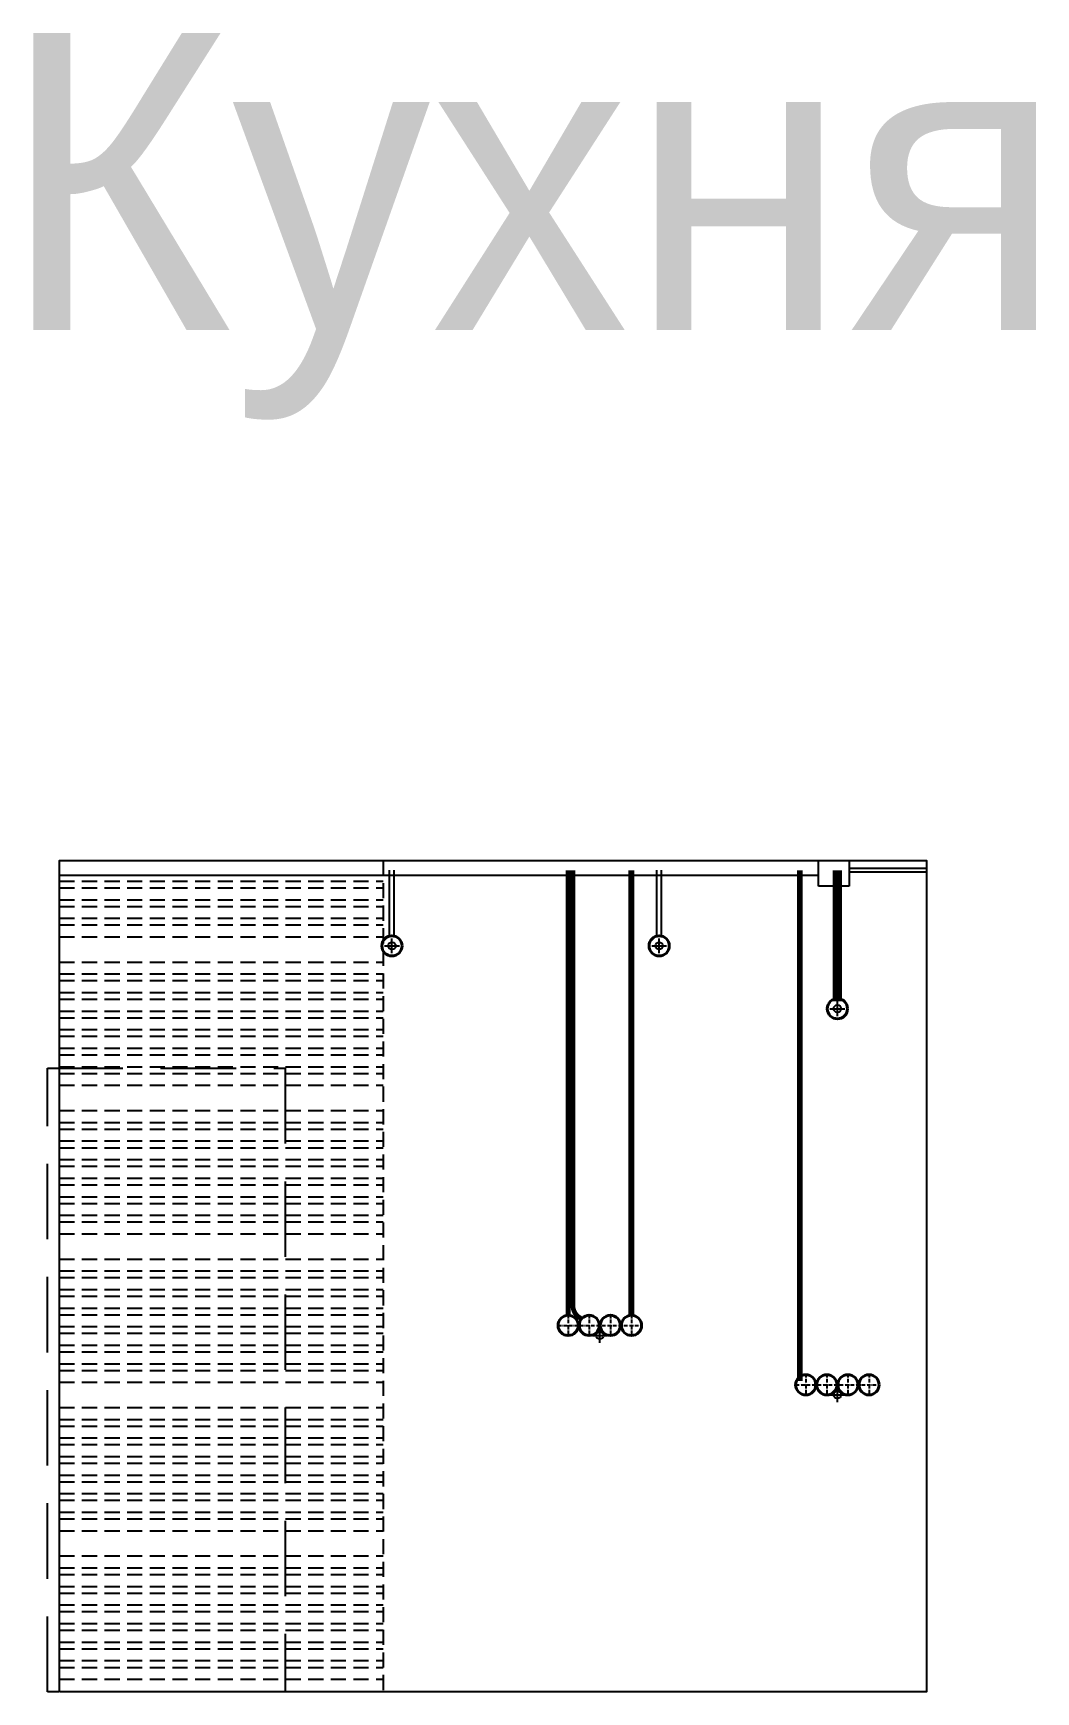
# Model space of a CAD drawing. Header units: millimetres. Extents: x -36531 to 56557, y -58468 to 154.
# Drawn here: x 38905 to 42281, y -31338 to -25753 of the extents above; entities that cross this region are included whole.
import ezdxf

# ---------------------------------------------------------------- set-up
doc = ezdxf.new("R2010")
doc.units = ezdxf.units.MM
doc.header["$PDMODE"] = 34
doc.header["$PDSIZE"] = 25
doc.linetypes.add('ACAD_ISO10W100', pattern=[18.5, 12, -3, 0.5, -3])
doc.linetypes.add('DASHED', pattern=[19.05, 12.7, -6.35])
for name, color, linetype in [('01 Черновое', 7, 'Continuous'), ('02 ЭОМ и СС', 7, 'Continuous'), ('03 Потолок', 7, 'Continuous'), ('11 Привязка размеры', 7, 'Continuous')]:
    doc.layers.add(name, color=color, linetype=linetype)
doc.layers.add('100 noprint', color=1, linetype='Continuous', plot=False)
doc.styles.get("Standard").update_dxf_attribs({"font": 'Ubuntu-R.ttf'})

msp = doc.modelspace()

# ---------------------------------------------------------------- texts
at = {"layer": '100 noprint', "insert": (38795.3, -25752.7), "char_height": 1000, "width": 2318.604, "attachment_point": 1}
msp.add_mtext('{Кухня}', dxfattribs=at)

# ---------------------------------------------------------------- linework, layer by layer
at = {"layer": '01 Черновое'}
msp.add_lwpolyline([(38993.1, -31338.4), (38993.1, -28538.4), (41913.1, -28538.4), (41913.1, -31338.4)], close=True, dxfattribs=at)
at = {"layer": '01 Черновое', "linetype": 'DASHED', "ltscale": 20}
msp.add_lwpolyline([(39753.1, -29238.4), (39753.1, -31338.4), (38953.1, -31338.4), (38953.1, -29238.4)], close=True, dxfattribs=at)
at = {"layer": '02 ЭОМ и СС'}
for p, q in [((40105.1, -28793.3), (40105.1, -28571.4)), ((40121.1, -28793.3), (40121.1, -28571.4)), ((41005.1, -28793.3), (41005.1, -28571.4)), ((41021.1, -28793.3), (41021.1, -28571.4))]:
    msp.add_line(p, q, dxfattribs=at)
at = {"layer": '02 ЭОМ и СС', "color": 6, "flags": 128}
msp.add_lwpolyline([(40706.6, -30070.4, 16, 16, 0), (40706.6, -28571.4, 16, 16, 0)], format="xyseb", dxfattribs=at)
at = {"layer": '02 ЭОМ и СС', "color": 231, "const_width": 16}
msp.add_lwpolyline([(40752, -30082, -0.301698), (40722.6, -30037.8), (40722.6, -28571.4)], format="xyb", dxfattribs=at)
at = {"layer": '02 ЭОМ и СС', "color": 1, "flags": 128}
for points in [[(40919.6, -30070.4, 20, 20, 0), (40919.6, -28571.4, 20, 20, 0)], [(41486.6, -30291.1, 20, 20, 0), (41486.6, -28571.4, 20, 20, 0)]]:
    msp.add_lwpolyline(points, format="xyseb", dxfattribs=at)
at = {"layer": '02 ЭОМ и СС', "color": 254, "const_width": 16}
msp.add_lwpolyline([(41605.1, -29013.1), (41605.1, -28571.4)], dxfattribs=at)
at = {"layer": '02 ЭОМ и СС', "const_width": 16, "flags": 128}
msp.add_lwpolyline([(41621.1, -29013.1), (41621.1, -28571.4)], dxfattribs=at)
at = {"layer": '02 ЭОМ и СС', "lineweight": 40}
for centre in [(40113.1, -28826.4), (41013.1, -28826.4), (41613.1, -29037.9)]:
    msp.add_circle(centre, 34, dxfattribs=at)
at = {"layer": '02 ЭОМ и СС', "color": 6, "lineweight": 40}
for centre in [(40706.6, -30104.4), (40777.6, -30104.4)]:
    msp.add_circle(centre, 34, dxfattribs=at)
at = {"layer": '02 ЭОМ и СС', "color": 1, "lineweight": 40}
for centre in [(40848.6, -30104.4), (40919.6, -30104.4), (41506.6, -30304.4), (41577.6, -30304.4), (41648.6, -30304.4), (41719.6, -30304.4)]:
    msp.add_circle(centre, 34, dxfattribs=at)
at = {"layer": '03 Потолок', "color": 1, "ltscale": 10}
for p, q in [((41549.1, -28625.4), (41549.1, -28538.4)), ((41653.1, -28538.4), (41653.1, -28625.4)), ((41653.1, -28625.4), (41549.1, -28625.4))]:
    msp.add_line(p, q, dxfattribs=at)
at = {"layer": '03 Потолок', "color": 1, "lineweight": -2}
for p, q in [((38993.1, -28588.4), (41549.1, -28588.4)), ((41913.1, -28565.4), (41653.1, -28565.4)), ((41913.1, -28577.9), (41653.1, -28577.9))]:
    msp.add_line(p, q, dxfattribs=at)
at = {"layer": '100 noprint', "linetype": 'DASHED', "ltscale": 4}
for p, q in [((40083.1, -28538.4), (40083.1, -31338.4)), ((38993.1, -28608.4), (40083.1, -28608.4)), ((38993.1, -28630.9), (40083.1, -28630.9)), ((38993.1, -28670.9), (40083.1, -28670.9)), ((38993.1, -28693.4), (40083.1, -28693.4)), ((38993.1, -28733.4), (40083.1, -28733.4)), ((38993.1, -28755.9), (40083.1, -28755.9)), ((38993.1, -28795.9), (40083.1, -28795.9)), ((38993.1, -28880.9), (40083.1, -28880.9)), ((38993.1, -28920.9), (40083.1, -28920.9)), ((38993.1, -28943.4), (40083.1, -28943.4)), ((38993.1, -28983.4), (40083.1, -28983.4)), ((38993.1, -29005.9), (40083.1, -29005.9)), ((38993.1, -29045.9), (40083.1, -29045.9)), ((38993.1, -29068.4), (40083.1, -29068.4)), ((38993.1, -29108.4), (40083.1, -29108.4)), ((38993.1, -29130.9), (40083.1, -29130.9)), ((38993.1, -29170.9), (40083.1, -29170.9)), ((38993.1, -29193.4), (40083.1, -29193.4)), ((38993.1, -29233.4), (40083.1, -29233.4)), ((38993.1, -29255.9), (40083.1, -29255.9)), ((38993.1, -29295.9), (40083.1, -29295.9)), ((38993.1, -29380.9), (40083.1, -29380.9)), ((38993.1, -29420.9), (40083.1, -29420.9)), ((38993.1, -29443.4), (40083.1, -29443.4)), ((38993.1, -29483.4), (40083.1, -29483.4)), ((38993.1, -29505.9), (40083.1, -29505.9)), ((38993.1, -29545.9), (40083.1, -29545.9)), ((38993.1, -29568.4), (40083.1, -29568.4)), ((38993.1, -29608.4), (40083.1, -29608.4)), ((38993.1, -29630.9), (40083.1, -29630.9)), ((38993.1, -29670.9), (40083.1, -29670.9)), ((38993.1, -29693.4), (40083.1, -29693.4)), ((38993.1, -29733.4), (40083.1, -29733.4)), ((38993.1, -29755.9), (40083.1, -29755.9)), ((38993.1, -29795.9), (40083.1, -29795.9)), ((38993.1, -29880.9), (40083.1, -29880.9)), ((38993.1, -29920.9), (40083.1, -29920.9)), ((38993.1, -29943.4), (40083.1, -29943.4)), ((38993.1, -29983.4), (40083.1, -29983.4)), ((38993.1, -30005.9), (40083.1, -30005.9)), ((38993.1, -30045.9), (40083.1, -30045.9)), ((38993.1, -30068.4), (40083.1, -30068.4)), ((38993.1, -30108.4), (40083.1, -30108.4)), ((38993.1, -30130.9), (40083.1, -30130.9)), ((38993.1, -30170.9), (40083.1, -30170.9)), ((38993.1, -30193.4), (40083.1, -30193.4)), ((38993.1, -30233.4), (40083.1, -30233.4)), ((38993.1, -30255.9), (40083.1, -30255.9)), ((38993.1, -30295.9), (40083.1, -30295.9)), ((38993.1, -30380.9), (40083.1, -30380.9)), ((38993.1, -30420.9), (40083.1, -30420.9)), ((38993.1, -30443.4), (40083.1, -30443.4)), ((38993.1, -30483.4), (40083.1, -30483.4)), ((38993.1, -30505.9), (40083.1, -30505.9)), ((38993.1, -30545.9), (40083.1, -30545.9)), ((38993.1, -30568.4), (40083.1, -30568.4)), ((38993.1, -30608.4), (40083.1, -30608.4)), ((38993.1, -30630.9), (40083.1, -30630.9)), ((38993.1, -30670.9), (40083.1, -30670.9)), ((38993.1, -30693.4), (40083.1, -30693.4)), ((38993.1, -30733.4), (40083.1, -30733.4)), ((38993.1, -30755.9), (40083.1, -30755.9)), ((38993.1, -30795.9), (40083.1, -30795.9)), ((38993.1, -30880.9), (40083.1, -30880.9)), ((38993.1, -30920.9), (40083.1, -30920.9)), ((38993.1, -30943.4), (40083.1, -30943.4)), ((38993.1, -30983.4), (40083.1, -30983.4)), ((38993.1, -31005.9), (40083.1, -31005.9)), ((38993.1, -31045.9), (40083.1, -31045.9)), ((38993.1, -31068.4), (40083.1, -31068.4)), ((38993.1, -31108.4), (40083.1, -31108.4)), ((38993.1, -31130.9), (40083.1, -31130.9)), ((38993.1, -31170.9), (40083.1, -31170.9)), ((38993.1, -31193.4), (40083.1, -31193.4)), ((38993.1, -31233.4), (40083.1, -31233.4)), ((38993.1, -31255.9), (40083.1, -31255.9)), ((38993.1, -31295.9), (40083.1, -31295.9))]:
    msp.add_line(p, q, dxfattribs=at)
at = {"layer": '11 Привязка размеры', "linetype": 'ACAD_ISO10W100'}
for p, q in [((40672.6, -30104.4), (40953.6, -30104.4)), ((40706.6, -30066.5), (40706.6, -30142.3)), ((40777.6, -30066.5), (40777.6, -30142.3)), ((40848.6, -30066.5), (40848.6, -30142.3)), ((40919.6, -30066.5), (40919.6, -30142.3)), ((41506.6, -30266.5), (41506.6, -30342.3)), ((41577.6, -30266.5), (41577.6, -30342.3)), ((41648.6, -30266.5), (41648.6, -30342.3)), ((41719.6, -30266.5), (41719.6, -30342.3)), ((41472.6, -30304.4), (41753.6, -30304.4))]:
    msp.add_line(p, q, dxfattribs=at)
at = {"layer": '11 Привязка размеры', "lineweight": -2}
for p in [(40113.1, -28826.4), (41013.1, -28826.4), (41613.1, -29037.9), (40813.1, -30138.4), (41613.1, -30338.4)]:
    msp.add_point(p, dxfattribs=at)

msp.set_redraw_order([(e.dxf.handle, doc.entitydb.next_handle()) for e in msp.query("TEXT MTEXT ATTDEF DIMENSION ARC_DIMENSION")])  # texts and dimensions are drawn at this point

doc.saveas('drawing.dxf')
